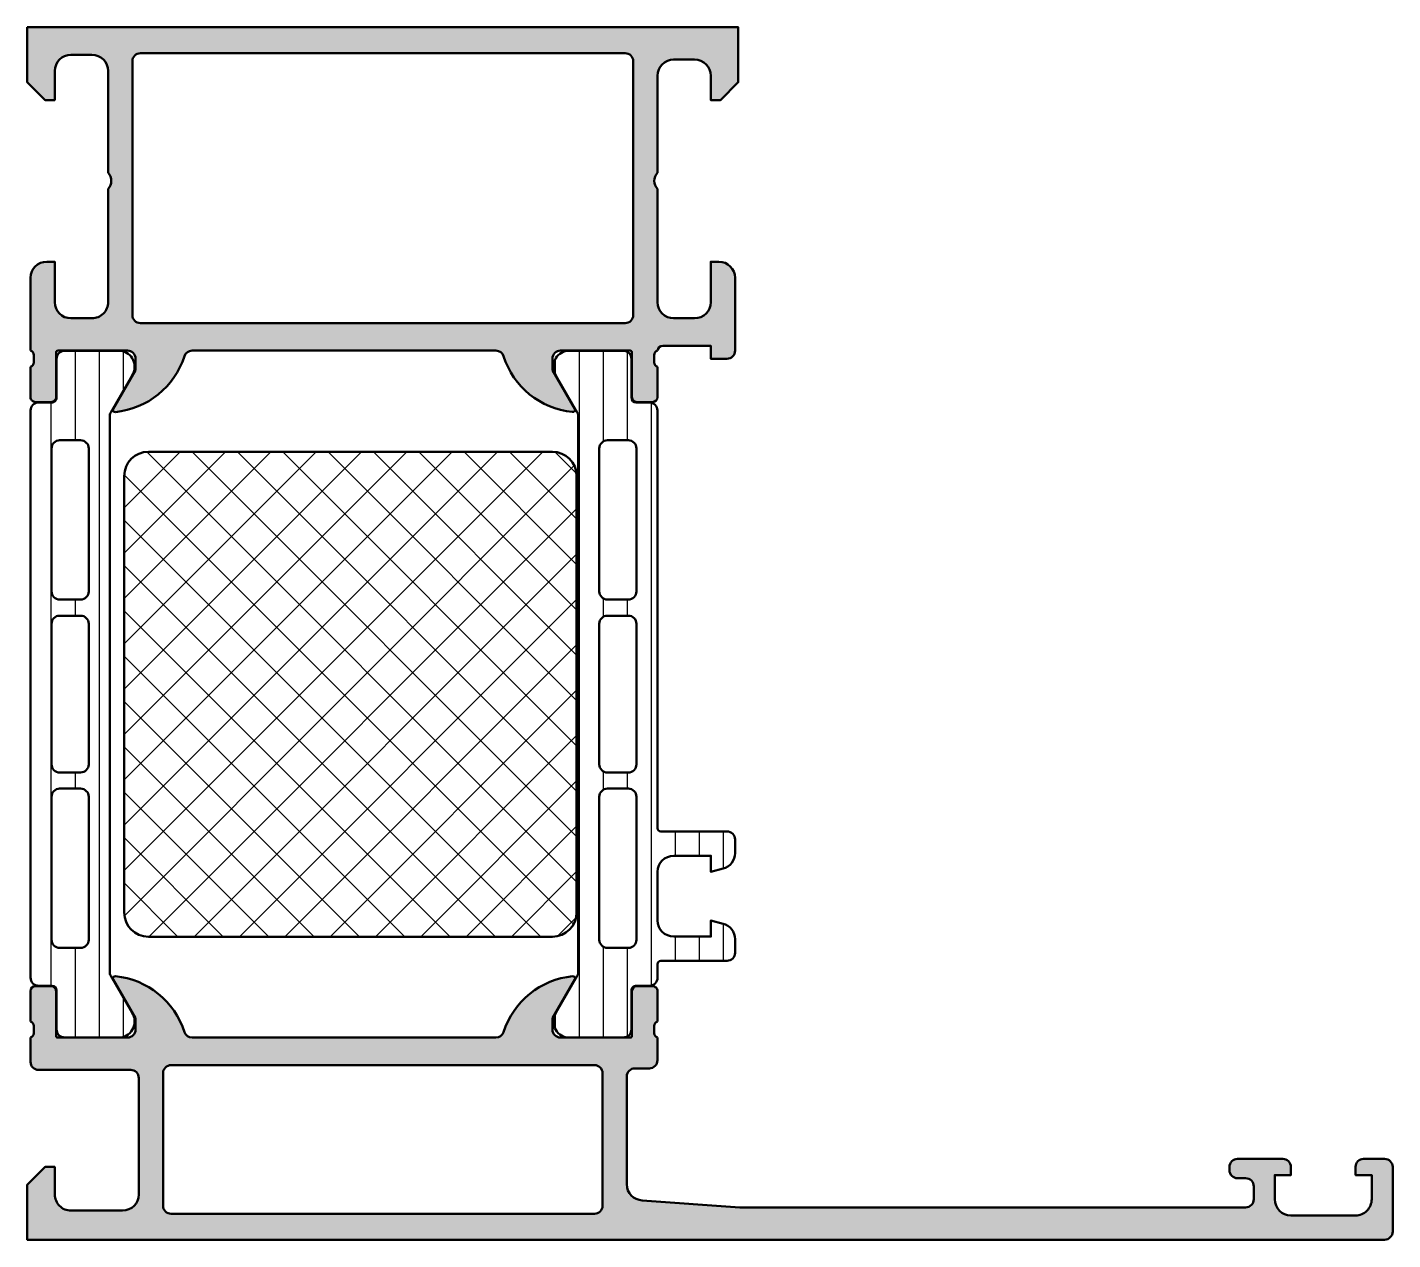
# Model space of a CAD drawing. Extents: x 0 to 84.5, y 0 to 75.
import ezdxf

# ---------------------------------------------------------------- set-up
doc = ezdxf.new("R2010")
doc.units = 0
for name, color, linetype, lineweight in [('0S-Alu contour', 7, 'Continuous', 50), ('0S-Alu hatch', 252, 'Continuous', 25), ('0S-Plastic contour', 254, 'Continuous', 50), ('0S-Plastic hatch', 253, 'Continuous', 25), ('0S-PT contour', 91, 'Continuous', 50), ('0S-PT hatch', 103, 'Continuous', 25)]:
    doc.layers.add(name, color=color, linetype=linetype, lineweight=lineweight)
pattern_1 = [(90, (0, 0), (-1.4859, 0), [])]

# ---------------------------------------------------------------- blocks, each defined once
blk = doc.blocks.new('365960__6299DC82_C0EA_4563_A41F_592D18C18ECC_')
at = {"layer": '0S-Alu hatch'}
h = blk.add_hatch(color=256, dxfattribs=at)
edge = h.paths.add_edge_path()
edge.add_line((0.700003044859523, 10.50013732910137), (6.400000000000218, 10.50013732910137))
edge.add_ellipse((6.400003639356686, 10.00014096847119), major_axis=(-0.4999963606434279, 0), ratio=1, start_angle=180, end_angle=270.00041704256705, ccw=False)
edge.add_line((6.900000000000114, 10.00014096847119), (6.899999999999887, 2.799139499664303))
edge.add_ellipse((5.899980176852038, 2.799159322811815), major_axis=(-1.000019823344324, 0), ratio=1, start_angle=90.00113576020681, end_angle=179.9988642393878, ccw=False)
edge.add_line((5.900000000000112, 1.799139499663966), (2.700130882265624, 1.799139499664078))
edge.add_ellipse((2.700099866834559, 2.79910836502754), major_axis=(-0.9999688658444554, 0), ratio=1, start_angle=-0.0017839387354001701, end_angle=90.00177710862891, ccw=False)
edge.add_line((1.700131001474802, 2.799139499662741), (1.699981689453239, 4.49999237060547))
edge.add_line((1.699981689453239, 4.49999237060547), (1.100006103515741, 4.499992370605358))
edge.add_line((1.100006103515741, 4.499992370605358), (2e-16, 3.399986267089616))
edge.add_line((2e-16, 3.399986267089616), (0, 0))
edge.add_line((0, 0), (83.99999475097864, 3.8462894207e-06))
edge.add_arc((83.99992980641973, 0.5000687918975516), 0.5000649498253786, 270.0074411316768, 359.9916845974152)
edge.add_line((84.49999475097866, 0.4999962168946962), (84.49999475097866, 4.500003846289427))
edge.add_arc((83.99991417183668, 4.499923267147444), 0.5000805856339312, 0.0092322015795488, 89.9907677984343)
edge.add_line((83.99999475097854, 5.000003846289423), (82.69994592285366, 5.00000384628942))
edge.add_arc((82.6999958740696, 4.499953895073476), 0.5000499537108187, 90.00572341590787, 179.9942765840761)
edge.add_line((82.19994592285364, 4.500003846289557), (82.19994592285364, 4.00000384628942))
edge.add_line((82.19994592285364, 4.00000384628942), (83.19994592285366, 4.00000384628942))
edge.add_line((83.19994592285366, 4.00000384628942), (83.19994592285366, 2.500003846289417))
edge.add_ellipse((82.19998289654734, 2.499966872595737), major_axis=(-0.9999630269898705, 0), ratio=1, start_angle=89.9978814850706, end_angle=180.0021185150526, ccw=False)
edge.add_line((82.19994592285364, 1.500003846289419), (78.19994592285364, 1.50000384628942))
edge.add_ellipse((78.20002279256289, 2.500080715998638), major_axis=(-1.000076872663467, 0), ratio=1, start_angle=0.004403971451608868, end_angle=89.99559602862843, ccw=False)
edge.add_line((77.19994592285367, 2.500003846287995), (77.19994592285366, 4.00000384628942))
edge.add_line((77.19994592285366, 4.00000384628942), (78.19994592285364, 4.00000384628942))
edge.add_line((78.19994592285364, 4.00000384628942), (78.19994592285364, 4.500003846289416))
edge.add_arc((77.69999032811745, 4.5000482515532), 0.4999555967082095, 359.9949110796911, 450.0050889203449)
edge.add_line((77.69994592285364, 5.000003846289407), (74.89995812988494, 5.00000384628942))
edge.add_arc((74.89995812988492, 4.500003846289407), 0.5000000000000125, 89.99999999999837, 180)
edge.add_line((74.39995812988491, 4.500003846289407), (74.39995812988491, 4.300003846289463))
edge.add_arc((74.89995812988492, 4.300003846289441), 0.5000000000000142, 180, 269.9999999999935)
edge.add_line((74.89995812988487, 3.800003846289427), (75.39995812988512, 3.800003846289419))
edge.add_ellipse((75.3999230307193, 3.299968747124029), major_axis=(-0.5000351003972555, 0), ratio=1, start_angle=180.0040217857437, end_angle=269.99597821419815, ccw=False)
edge.add_line((75.8999581298847, 3.300003846289335), (75.8999581298849, 2.500000794531731))
edge.add_ellipse((75.39994156642562, 2.500017357990885), major_axis=(-0.500016563733608, 0), ratio=1, start_angle=90.00189796974428, end_angle=179.9981020306515, ccw=False)
edge.add_line((75.3999581298849, 2.000000794531616), (44.0999292625551, 2.00000079453172))
edge.add_line((44.0999292625551, 2.00000079453172), (38.06146509653022, 2.432397895273257))
edge.add_ellipse((38.09992115139126, 3.431650070443496), major_axis=(-0.9999918888360697, 0), ratio=1, start_angle=0, end_angle=87.79606903053741, ccw=False)
edge.add_line((37.0999292625552, 3.431650070443496), (37.10008703843632, 10.09913829147972))
edge.add_ellipse((37.60008703843627, 10.09913829147966), major_axis=(-0.4999999999999574, 0), ratio=1, start_angle=270, end_angle=360, ccw=False)
edge.add_line((37.60008703843627, 10.59913829147962), (38.49999475097853, 10.59913829147962))
edge.add_arc((38.49999475097854, 11.09913829147963), 0.5000000000000107, 269.9999999999992, 360)
edge.add_line((38.99999475097855, 11.09913829147963), (38.99999475097855, 12.50001049757707))
edge.add_ellipse((39.07882819016479, 12.76752088452033), major_axis=(-0.2788844173783489, 0), ratio=1, start_angle=-1.16458937409692, end_angle=73.58012358051099, ccw=False)
edge.add_line((38.80000138037321, 12.77318907628717), (38.8000013803732, 13.22678307628716))
edge.add_ellipse((39.07886947601637, 13.23244373576423), major_axis=(-0.2789255417371578, 0), ratio=1, start_angle=-73.57540544464229, end_angle=1.1628700728883814, ccw=False)
edge.add_line((39.00000238037319, 13.49998707628717), (39.00000238037318, 15.37999807629568))
edge.add_arc((38.70000238037319, 15.37999807629567), 0.29999999999999, 0, 90.00000000000273)
edge.add_line((38.70000238037318, 15.67999807629566), (37.72002806133041, 15.67999807629568))
edge.add_arc((37.72002806133042, 15.37999807629567), 0.3000000000000043, 90.00000000000136, 180)
edge.add_line((37.42002806133041, 15.37999807629567), (37.42002806133041, 12.62000007629567))
edge.add_ellipse((37.30002806133041, 12.62000007629568), major_axis=(-0.1200000000000045, 0), ratio=1, start_angle=90, end_angle=180, ccw=False)
edge.add_line((37.30002806133041, 12.50000007629567), (32.99999475097854, 12.50000384628942))
edge.add_ellipse((32.99999475097854, 13.00000384628942), major_axis=(-0.5, 0), ratio=1, start_angle=0, end_angle=90, ccw=False)
edge.add_line((32.49999475097855, 13.00000384628942), (32.49999475097855, 13.70000384628942))
edge.add_line((32.49999475097855, 13.70000384628942), (33.88149020860091, 16.09282416931698))
edge.add_arc((33.76187496633026, 16.16188406164113), 0.1381197846482912, 329.9999999999988, 455.6225775507956)
edge.add_arc((34.23821799215235, 11.32339498444156), 5.000000000000049, 95.62257755079341, 162.2515836439297)
edge.add_ellipse((28.99999475097854, 13.00000384628938), major_axis=(-0.4999999999999635, 0), ratio=1, start_angle=90.0000000000004, end_angle=162.2515836439305, ccw=False)
edge.add_line((28.99999475097854, 12.50000384628941), (10.20000304485034, 12.5))
edge.add_ellipse((10.20000304485031, 13.00000000000002), major_axis=(-0.5000000000000285, 0), ratio=1, start_angle=17.748416356073506, end_angle=90.00000000000318, ccw=False)
edge.add_arc((4.961779803676506, 11.32339113815223), 4.999999999999968, 17.74841635606964, 84.37742244920597)
edge.add_arc((5.43812282949864, 16.16188021535171), 0.1381197846482919, 84.3774224492037, 209.9999999999994)
edge.add_line((5.318507587227983, 16.09282032302756), (6.700003044850346, 13.7))
edge.add_line((6.700003044850346, 13.7), (6.700003044850345, 13))
edge.add_ellipse((6.200003044850346, 13), major_axis=(-0.4999999999999992, 0), ratio=1, start_angle=90, end_angle=180, ccw=False)
edge.add_line((6.200003044850346, 12.5), (1.899985091749921, 12.50000007629573))
edge.add_ellipse((1.899985091749915, 12.62000007629568), major_axis=(-0.1199999999999513, 0), ratio=1, start_angle=0, end_angle=90.00000000000267, ccw=False)
edge.add_line((1.779985091749964, 12.62000007629568), (1.779985091749964, 15.37999807629568))
edge.add_arc((1.479985091749956, 15.37999807629567), 0.300000000000008, 0, 90.00000000000067)
edge.add_line((1.479985091749952, 15.67999807629568), (0.5000107727071718, 15.67999807629568))
edge.add_arc((0.5000107727071719, 15.37999807629568), 0.2999999999999971, 90.00000000000003, 180)
edge.add_line((0.2000107727071747, 15.37999807629568), (0.2000107727071736, 13.49998707628716))
edge.add_ellipse((0.1211436770640042, 13.23244373576422), major_axis=(-0.2789255417371496, 0), ratio=1, start_angle=178.8371299271126, end_angle=253.5754054446449, ccw=False)
edge.add_line((0.4000117727071724, 13.22678307628716), (0.400011772707174, 12.77318907628716))
edge.add_ellipse((0.1211635521089779, 12.76752044926605), major_axis=(-0.2789058326085788, 0), ratio=1, start_angle=106.4198764194916, end_angle=181.1645893740963, ccw=False)
edge.add_line((0.2000030448290422, 12.49998952049196), (0.2000000000000007, 11.00013732910137))
edge.add_arc((0.700003044859524, 11.00014037397017), 0.5000030448687947, 180.0003489156779, 269.9999999999999)
edge = h.paths.add_edge_path()
edge.add_line((8.400012489320941, 2.100006060602026), (8.400012489320941, 10.29999549865897))
edge.add_ellipse((8.900012489320941, 10.29999549865897), major_axis=(-0.5, 0), ratio=1, start_angle=269.99999999999983, end_angle=360, ccw=False)
edge.add_line((8.900012489320943, 10.79999549865897), (35.10000848388882, 10.79999549865897))
edge.add_ellipse((35.10000848388882, 10.29999549865897), major_axis=(-0.5, 0), ratio=1, start_angle=180, end_angle=270, ccw=False)
edge.add_line((35.60000848388881, 10.29999549865897), (35.60000848388881, 2.100006060602021))
edge.add_ellipse((35.10000848388882, 2.100006060602024), major_axis=(-0.5, 0), ratio=1, start_angle=90, end_angle=180, ccw=False)
edge.add_line((35.10000848388882, 1.600006060602024), (8.900012489320943, 1.600006060602026))
edge.add_ellipse((8.900012489320941, 2.100006060602026), major_axis=(-0.5, 0), ratio=1, start_angle=0, end_angle=90.00000000000023, ccw=False)
at = {"layer": '0S-Alu contour', "color": 7}
for points in [[(5.318507587227983, 16.09282032302756), (6.700003044850346, 13.7), (6.700003044850345, 13)], [(32.49999475097855, 13.00000384628942), (32.49999475097855, 13.70000384628942), (33.88149020860091, 16.09282416931698)], [(0.2000107727071747, 15.37999807629568), (0.2000107727071736, 13.49998707628716)], [(1.479985091749952, 15.67999807629568), (0.5000107727071718, 15.67999807629568)], [(1.779985091749964, 12.62000007629568), (1.779985091749964, 15.37999807629568)], [(37.42002806133041, 15.37999807629567), (37.42002806133041, 12.62000007629567)], [(38.70000238037318, 15.67999807629566), (37.72002806133041, 15.67999807629568)], [(39.00000238037319, 13.49998707628717), (39.00000238037318, 15.37999807629568)], [(0.4000117727071724, 13.22678307628716), (0.400011772707174, 12.77318907628716)], [(38.80000138037321, 12.77318907628717), (38.8000013803732, 13.22678307628716)], [(0.2000030448290422, 12.49998952049196), (0.2000000000000007, 11.00013732910137)], [(6.200003044850346, 12.5), (1.899985091749921, 12.50000007629573)], [(28.99999475097854, 12.50000384628941), (10.20000304485034, 12.5)], [(37.30002806133041, 12.50000007629567), (32.99999475097854, 12.50000384628942)], [(38.99999475097855, 11.09913829147963), (38.99999475097855, 12.50001049757707)], [(0.700003044859523, 10.50013732910137), (6.400000000000218, 10.50013732910137)], [(8.400012489320941, 2.100006060602026), (8.400012489320941, 10.29999549865897)], [(8.900012489320943, 10.79999549865897), (35.10000848388882, 10.79999549865897)], [(35.60000848388881, 10.29999549865897), (35.60000848388881, 2.100006060602021)], [(37.60008703843627, 10.59913829147962), (38.49999475097853, 10.59913829147962)], [(6.900000000000114, 10.00014096847119), (6.899999999999887, 2.799139499664303)], [(37.0999292625552, 3.431650070443496), (37.10008703843632, 10.09913829147972)], [(1.700131001474802, 2.799139499662741), (1.699981689453239, 4.49999237060547), (1.100006103515741, 4.499992370605358), (2e-16, 3.399986267089616), (0, 0), (83.99999475097864, 3.8462894207e-06)], [(74.39995812988491, 4.500003846289407), (74.39995812988491, 4.300003846289463)], [(77.69994592285364, 5.000003846289407), (74.89995812988494, 5.00000384628942)], [(77.19994592285367, 2.500003846287995), (77.19994592285366, 4.00000384628942), (78.19994592285364, 4.00000384628942), (78.19994592285364, 4.500003846289416)], [(82.19994592285364, 4.500003846289557), (82.19994592285364, 4.00000384628942), (83.19994592285366, 4.00000384628942), (83.19994592285366, 2.500003846289417)], [(83.99999475097854, 5.000003846289423), (82.69994592285366, 5.00000384628942)], [(84.49999475097866, 0.4999962168946962), (84.49999475097866, 4.500003846289427)], [(74.89995812988487, 3.800003846289427), (75.39995812988512, 3.800003846289419)], [(75.8999581298847, 3.300003846289335), (75.8999581298849, 2.500000794531731)], [(5.900000000000112, 1.799139499663966), (2.700130882265624, 1.799139499664078)], [(75.3999581298849, 2.000000794531616), (44.0999292625551, 2.00000079453172), (38.06146509653022, 2.432397895273257)], [(35.10000848388882, 1.600006060602024), (8.900012489320943, 1.600006060602026)], [(82.19994592285364, 1.500003846289419), (78.19994592285364, 1.50000384628942)]]:
    blk.add_lwpolyline(points, dxfattribs=at)
for centre, radius, start, end in [((5.43812282949864, 16.16188021535171), 0.1381197846482919, 84.3774224492037, 209.9999999999994), ((4.961779803676506, 11.32339113815223), 4.999999999999968, 17.74841635606964, 84.37742244920597), ((34.23821799215235, 11.32339498444156), 5.000000000000049, 95.62257755079341, 162.2515836439297), ((33.76187496633026, 16.16188406164113), 0.1381197846482912, 329.9999999999988, 95.62257755079555), ((0.5000107727071719, 15.37999807629568), 0.2999999999999971, 90.00000000000003, 180), ((1.479985091749956, 15.37999807629567), 0.300000000000008, 0, 90.00000000000067), ((37.72002806133042, 15.37999807629567), 0.3000000000000043, 90.00000000000136, 180), ((38.70000238037319, 15.37999807629567), 0.29999999999999, 0, 90.00000000000273), ((0.700003044859524, 11.00014037397017), 0.5000030448687947, 180.0003489156779, 269.9999999999999), ((38.49999475097854, 11.09913829147963), 0.5000000000000107, 269.9999999999992, 0), ((74.89995812988492, 4.500003846289407), 0.5000000000000125, 89.99999999999837, 180), ((74.89995812988492, 4.300003846289441), 0.5000000000000142, 180, 269.9999999999935), ((77.69999032811745, 4.5000482515532), 0.4999555967082095, 359.9949110796911, 90.00508892034497), ((82.6999958740696, 4.499953895073476), 0.5000499537108187, 90.00572341590787, 179.9942765840761), ((83.99991417183668, 4.499923267147444), 0.5000805856339312, 0.0092322015795488, 89.9907677984343), ((83.99992980641973, 0.5000687918975516), 0.5000649498253786, 270.0074411316768, 359.9916845974152)]:
    blk.add_arc(centre, radius, start, end, dxfattribs=at)
at = {"layer": '0S-Alu contour', "color": 7, "extrusion": (0, 0, -1)}
for centre, radius, start, end in [((-0.1211635521089779, 12.76752044926605), 0.2789058326085788, 178.8354106259037, 253.5801235805084), ((-0.1211436770640042, 13.23244373576422), 0.2789255417371496, 106.4245945553551, 181.1628700728874), ((-6.200003044850346, 13), 0.4999999999999992, 180, 270), ((-10.20000304485031, 13.00000000000002), 0.5000000000000285, 269.9999999999968, 342.2515836439265), ((-28.99999475097854, 13.00000384628938), 0.4999999999999635, 197.7484163560695, 269.9999999999996), ((-32.99999475097854, 13.00000384628942), 0.5, 270, 0), ((-39.07882819016479, 12.76752088452033), 0.2788844173783489, 286.419876419489, 1.164589374096924), ((-39.07886947601637, 13.23244373576423), 0.2789255417371578, 358.8371299271116, 73.57540544464246), ((-1.899985091749915, 12.62000007629568), 0.1199999999999513, 269.9999999999973, 0), ((-37.30002806133041, 12.62000007629568), 0.1200000000000045, 180, 270), ((-6.400003639356686, 10.00014096847119), 0.499996360643428, 89.99958295743296, 180), ((-8.900012489320941, 10.29999549865897), 0.5, 0, 90.00000000000018), ((-35.10000848388882, 10.29999549865897), 0.5, 90, 180), ((-37.60008703843627, 10.09913829147966), 0.4999999999999574, 0, 90), ((-38.09992115139126, 3.431650070443496), 0.9999918888360697, 272.2039309694626, 0), ((-75.3999230307193, 3.299968747124029), 0.5000351003972555, 90.00402178580185, 179.9959782142563), ((-2.700099866834559, 2.79910836502754), 0.9999688658444554, 269.9982228913711, 0.0017839387354142), ((-5.899980176852038, 2.799159322811815), 1.000019823344324, 180.0011357606123, 269.9988642397932), ((-8.900012489320941, 2.100006060602026), 0.5, 269.9999999999998, 0), ((-35.10000848388882, 2.100006060602024), 0.5, 180, 270), ((-75.39994156642562, 2.500017357990885), 0.500016563733608, 180.0018979693485, 269.9981020302557), ((-78.20002279256289, 2.500080715998638), 1.000076872663467, 270.0044039713716, 359.9955960285484), ((-82.19998289654734, 2.499966872595737), 0.9999630269898705, 179.9978814849474, 270.0021185149294)]:
    blk.add_arc(centre, radius, start, end, dxfattribs=at)
blk = doc.blocks.new('368810__8948FB3D_7C73_4EB6_A8F7_826E9213D7E1_')
at = {"layer": '0S-PT hatch'}
h = blk.add_hatch(dxfattribs=at)
h.set_pattern_fill('ANSI37', color=256, scale=0.625, angle=90, style=0)
h.set_pattern_definition([(135, (0, 0), (-1.403165018917055, -1.403165018917055), []), (225, (0, 0), (1.403165018917055, -1.403165018917055), [])])
edge = h.paths.add_edge_path()
edge.add_arc((7.495606240418684, 47.24120973680526), 1.5, 90, 180)
edge.add_line((5.995606240418684, 47.24120973680526), (5.995606240418677, 20.24120973680526))
edge.add_arc((7.495606240418677, 20.24120973680526), 1.5, 180, 270)
edge.add_line((7.495606240418677, 18.74120973680526), (32.49560624041868, 18.74120973680525))
edge.add_arc((32.49560624041868, 20.24120973680525), 1.5, 270, 360)
edge.add_line((33.99560624041868, 20.24120973680525), (33.99560624041868, 47.24120973680525))
edge.add_arc((32.49560624041868, 47.24120973680525), 1.5, 0, 90)
edge.add_line((32.49560624041868, 48.74120973680525), (7.495606240418684, 48.74120973680525))
at = {"layer": '0S-PT contour', "color": 7}
for points in [[(32.49560624041868, 48.74120973680525), (7.495606240418684, 48.74120973680525)], [(5.995606240418684, 47.24120973680526), (5.995606240418677, 20.24120973680526)], [(33.99560624041868, 20.24120973680525), (33.99560624041868, 47.24120973680525)], [(7.495606240418677, 18.74120973680526), (32.49560624041868, 18.74120973680525)]]:
    blk.add_lwpolyline(points, dxfattribs=at)
for centre, start, end in [((7.495606240418684, 47.24120973680526), 90, 180), ((32.49560624041868, 47.24120973680525), 0, 90), ((7.495606240418677, 20.24120973680526), 180, 270), ((32.49560624041868, 20.24120973680525), 270, 0)]:
    blk.add_arc(centre, 1.5, start, end, dxfattribs=at)
blk = doc.blocks.new('284037__8B91D49D_AAE8_4E35_B57B_4C6A4D70CD2E___F0383FF6_9F26_4D66_9A97_AEFB4FDBC74D_')
at = {"layer": '0S-Plastic hatch'}
h = blk.add_hatch(dxfattribs=at)
h.set_pattern_fill('ANSI31', color=256, scale=0.4680000000000001, angle=45, style=0)
h.set_pattern_definition(pattern_1)
edge = h.paths.add_edge_path()
edge.add_line((39.00001000976783, 51.29263389536191), (39.00003293132583, 25.45126708580973))
edge.add_arc((39.20417179694785, 25.45538588464907), 0.2041804127758692, 181.1558689438153, 269.5149389342844)
edge.add_line((39.20244324405259, 25.25121278880583), (43.30244324404087, 25.25121278880583))
edge.add_ellipse((43.30244324404083, 24.75121278880586), major_axis=(-0.4999999999999752, 0), ratio=1, start_angle=180, end_angle=269.9999999999959, ccw=False)
edge.add_line((43.80244324404081, 24.75121278880586), (43.80244324404081, 23.92046356541821))
edge.add_ellipse((42.8024432440408, 23.92046356541817), major_axis=(-1.000000000000014, 0), ratio=1, start_angle=105.00000000108079, end_angle=180, ccw=False)
edge.add_line((43.06126228916155, 22.95453773913397), (42.30244324404087, 22.75121278880583))
edge.add_line((42.30244324404087, 22.75121278880583), (42.30244324404088, 23.75121278880583))
edge.add_line((42.30244324404088, 23.75121278880583), (40.00244324405247, 23.75121278880583))
edge.add_arc((40.00415227789356, 22.74708681612822), 1.004127427074086, 90.09751797508581, 179.7701403215128)
edge.add_line((39.00003293132583, 22.75111517197538), (39.00003293132583, 19.75123681783169))
edge.add_arc((40.00415248977374, 19.75533927300747), 1.004127938958035, 180.2340877213157, 269.9024699846784)
edge.add_line((40.00244324405252, 18.75121278880582), (42.30244324404087, 18.75121278880582))
edge.add_line((42.30244324404087, 18.75121278880582), (42.30244324404099, 19.75121278880576))
edge.add_line((42.30244324404099, 19.75121278880576), (43.06126228916156, 19.54788783844751))
edge.add_ellipse((42.80244324404099, 18.58196201216387), major_axis=(-0.9999999999994352, 0), ratio=1, start_angle=180, end_angle=254.99999999892088, ccw=False)
edge.add_line((43.80244324404043, 18.58196201216387), (43.80244324404087, 17.75121278880582))
edge.add_ellipse((43.30244324404087, 17.75121278880584), major_axis=(-0.5000000000000142, 0), ratio=1, start_angle=90.0000000000008, end_angle=180, ccw=False)
edge.add_line((43.30244324404087, 17.25121278880583), (39.20244324405251, 17.25121278880582))
edge.add_arc((39.20244324405251, 17.05121278880585), 0.1999999999999709, 90, 180)
edge.add_line((39.00244324405253, 17.05121278880585), (39.00112269906258, 16.21014054367795))
edge.add_ellipse((38.5011253783968, 16.21011975447526), major_axis=(-0.4999973210979774, 0), ratio=1, start_angle=90.00176831586089, end_angle=180.0023822800019, ccw=False)
edge.add_line((38.50114080978111, 15.71012243361542), (37.6908094769662, 15.7100938071972))
edge.add_arc((37.69082034320052, 15.41009380739399), 0.2999999999999952, 90.00207529788617, 180.0020752978985)
edge.add_line((37.39082034339732, 15.41008294115961), (37.39123922361011, 13.01008457182117))
edge.add_ellipse((36.89124324659511, 13.01006382195126), major_axis=(-0.4999959774455577, 0), ratio=1, start_angle=90.0017728167, end_angle=180.0023777790716, ccw=False)
edge.add_line((36.89125871721487, 12.51006784474504), (33.41471722140902, 12.50994119728095))
edge.add_ellipse((33.55699201832321, 13.49976442595738), major_axis=(-0.9999960709244824, 0), ratio=1, start_angle=-32.72494080195412, end_angle=81.8204672459878, ccw=False)
edge.add_line((32.71571978766444, 14.04036888005187), (34.03410678545149, 16.32407348130695))
edge.add_arc((33.60108501373562, 16.57405777140458), 0.5000000000755725, 330.002078700779, 360.0020153905167)
edge.add_line((34.10108501350186, 16.57407535900469), (34.09999870107043, 50.92834411460495))
edge.add_arc((33.59999870128059, 50.92832548141117), 0.5000000001370387, 0.0021352064704077, 30.00207189281073)
edge.add_line((34.03300236267055, 51.17834113964067), (32.71444993321322, 53.46195022888951))
edge.add_ellipse((33.55568299943344, 54.00261562464007), major_axis=(-0.9999960709244712, 0), ratio=1, start_angle=-81.81631665021632, end_angle=32.729091397728894, ccw=False)
edge.add_line((33.41333649855169, 54.99242854411077), (36.88987799435752, 54.99255519157483))
edge.add_ellipse((36.88989874422745, 54.49255921455982), major_axis=(-0.4999959774455719, 0), ratio=1, start_angle=180.0017728167249, end_angle=270.0023777790745, ccw=False)
edge.add_line((37.38989472143368, 54.4925746851798), (37.38964970085285, 52.09257629179409))
edge.add_arc((37.6896497006561, 52.09258715802842), 0.3000000000000396, 180.0020752978985, 270.0020752978766)
edge.add_line((37.68966056689037, 51.79258715822516), (38.4999918997053, 51.79261578464339))
edge.add_ellipse((38.50001268890802, 51.29261846397763), major_axis=(-0.4999973210979561, 0), ratio=1, start_angle=180.0017683158931, end_angle=270.0023822799153, ccw=False)
edge = h.paths.add_edge_path()
edge.add_line((35.40055063004181, 48.95120043992625), (35.40055063004181, 40.10120654344196))
edge.add_arc((35.90054699068503, 40.10120290408518), 0.4999963606564683, 179.9995829571354, 270.0004170426)
edge.add_line((35.90055063004179, 39.60120654344196), (37.20054473635453, 39.60120654344195))
edge.add_arc((37.20056130903687, 40.10120654532456), 0.5000000021572722, 269.9981009105012, 360)
edge.add_line((37.70056131119414, 40.10120654532456), (37.70056131119415, 48.9512004399314))
edge.add_arc((37.20056130910653, 48.95120043811328), 0.5000000020876172, 0, 90.00189910261868)
edge.add_line((37.2005447363097, 49.45120043992624), (35.9005506300418, 49.45120043992624))
edge.add_arc((35.90054699068518, 48.95120407928288), 0.4999963606566104, 89.99958295741548, 180.0004170428646)
edge = h.paths.add_edge_path()
edge.add_line((35.40055063003142, 38.10120654414559), (35.40055063003143, 29.40120044062992))
edge.add_arc((35.9005506300314, 29.4012004406247), 0.4999999999999787, 180, 270.0000000000008)
edge.add_line((35.90055063003141, 28.90120044062472), (37.20056131118377, 28.90120044062472))
edge.add_arc((37.20056131118379, 29.40120044062469), 0.4999999999999645, 269.9999999999976, 360)
edge.add_line((37.70056131118376, 29.40120044062469), (37.70056131118379, 38.10120654414561))
edge.add_arc((37.20056131118379, 38.10120654414041), 0.4999999999999929, 0, 90.00000000119527)
edge.add_line((37.20056131117336, 38.60120654414039), (35.90055063002103, 38.60120654414039))
edge.add_arc((35.90055063003144, 38.10120654414038), 0.5000000000000214, 90.00000000119202, 180)
edge = h.paths.add_edge_path()
edge.add_line((35.40055063003143, 27.40120044062472), (35.40055063003143, 18.55122180293464))
edge.add_arc((35.90056588882049, 18.55122180292946), 0.5000152587890696, 180, 269.9999999999984)
edge.add_line((35.90056588882048, 18.05120654414039), (37.20057656997283, 18.05120654414039))
edge.add_arc((37.20057656997282, 18.55119128535136), 0.499984741210966, 270.0000000000017, 360)
edge.add_line((37.70056131118379, 18.55119128535136), (37.70056131118376, 27.40120044062985))
edge.add_arc((37.20056130909612, 27.40120043881174), 0.5000000020876385, 0, 90.00189910261219)
edge.add_line((37.20054473629935, 27.90120044062473), (35.90055063003143, 27.90120044062471))
edge.add_arc((35.90054699067473, 27.40120407998142), 0.4999963606565358, 89.99958295740734, 180.0004170428646)
at = {"layer": '0S-Alu contour', "color": 7}
for points in [[(37.2005447363097, 49.45120043992624), (35.9005506300418, 49.45120043992624)], [(35.40055063004181, 48.95120043992625), (35.40055063004181, 40.10120654344196)], [(37.70056131119414, 40.10120654532456), (37.70056131119415, 48.9512004399314)], [(35.90055063004179, 39.60120654344196), (37.20054473635453, 39.60120654344195)], [(35.40055063003142, 38.10120654414559), (35.40055063003143, 29.40120044062992)], [(37.20056131117336, 38.60120654414039), (35.90055063002103, 38.60120654414039)], [(37.70056131118376, 29.40120044062469), (37.70056131118379, 38.10120654414561)], [(35.90055063003141, 28.90120044062472), (37.20056131118377, 28.90120044062472)], [(37.20054473629935, 27.90120044062473), (35.90055063003143, 27.90120044062471)], [(35.40055063003143, 27.40120044062472), (35.40055063003143, 18.55122180293464)], [(37.70056131118379, 18.55119128535136), (37.70056131118376, 27.40120044062985)], [(35.90056588882048, 18.05120654414039), (37.20057656997283, 18.05120654414039)]]:
    blk.add_lwpolyline(points, dxfattribs=at)
for centre, radius, start, end in [((35.90054699068518, 48.95120407928288), 0.4999963606566104, 89.99958295741548, 180.0004170428646), ((37.20056130910653, 48.95120043811328), 0.5000000020876172, 0, 90.00189910261868), ((35.90054699068503, 40.10120290408518), 0.4999963606564683, 179.9995829571354, 270.0004170426), ((37.20056130903687, 40.10120654532456), 0.5000000021572722, 269.9981009105012, 0), ((35.90055063003144, 38.10120654414038), 0.5000000000000214, 90.00000000119202, 180), ((37.20056131118379, 38.10120654414041), 0.4999999999999929, 0, 90.00000000119527), ((35.9005506300314, 29.4012004406247), 0.4999999999999787, 180, 270.0000000000008), ((37.20056131118379, 29.40120044062469), 0.4999999999999645, 269.9999999999976, 0), ((35.90054699067473, 27.40120407998142), 0.4999963606565358, 89.99958295740734, 180.0004170428646), ((37.20056130909612, 27.40120043881174), 0.5000000020876385, 0, 90.00189910261219), ((35.90056588882049, 18.55122180292946), 0.5000152587890696, 180, 269.9999999999984), ((37.20057656997282, 18.55119128535136), 0.499984741210966, 270.0000000000017, 0)]:
    blk.add_arc(centre, radius, start, end, dxfattribs=at)
at = {"layer": '0S-Plastic contour', "color": 7}
for points in [[(33.41333649855169, 54.99242854411077), (36.88987799435752, 54.99255519157483)], [(37.38989472143368, 54.4925746851798), (37.38964970085285, 52.09257629179409)], [(34.03300236267055, 51.17834113964067), (32.71444993321322, 53.46195022888951)], [(37.68966056689037, 51.79258715822516), (38.4999918997053, 51.79261578464339)], [(34.10108501350186, 16.57407535900469), (34.09999870107043, 50.92834411460495)], [(39.00001000976783, 51.29263389536191), (39.00003293132583, 25.45126708580973)], [(39.20244324405259, 25.25121278880583), (43.30244324404087, 25.25121278880583)], [(43.80244324404081, 24.75121278880586), (43.80244324404081, 23.92046356541821)], [(43.06126228916155, 22.95453773913397), (42.30244324404087, 22.75121278880583), (42.30244324404088, 23.75121278880583), (40.00244324405247, 23.75121278880583)], [(39.00003293132583, 22.75111517197538), (39.00003293132583, 19.75123681783169)], [(40.00244324405252, 18.75121278880582), (42.30244324404087, 18.75121278880582), (42.30244324404099, 19.75121278880576), (43.06126228916156, 19.54788783844751)], [(43.80244324404043, 18.58196201216387), (43.80244324404087, 17.75121278880582)], [(39.00244324405253, 17.05121278880585), (39.00112269906258, 16.21014054367795)], [(43.30244324404087, 17.25121278880583), (39.20244324405251, 17.25121278880582)], [(32.71571978766444, 14.04036888005187), (34.03410678545149, 16.32407348130695)], [(37.39082034339732, 15.41008294115961), (37.39123922361011, 13.01008457182117)], [(38.50114080978111, 15.71012243361542), (37.6908094769662, 15.7100938071972)], [(36.89125871721487, 12.51006784474504), (33.41471722140902, 12.50994119728095)]]:
    blk.add_lwpolyline(points, dxfattribs=at)
at = {"layer": '0S-Plastic contour', "color": 7, "extrusion": (0, 0, -1)}
for centre, radius, start, end in [((-33.55568299943344, 54.00261562464007), 0.9999960709244712, 327.2709086022711, 81.81631665021628), ((-36.88989874422745, 54.49255921455982), 0.4999959774455719, 89.99762222092549, 179.9982271832751), ((-38.50001268890802, 51.29261846397763), 0.4999973210979562, 89.9976177200847, 179.9982316841069), ((-43.30244324404083, 24.75121278880586), 0.4999999999999752, 90.00000000000406, 180), ((-42.8024432440408, 23.92046356541817), 1.000000000000014, 180, 254.9999999989192), ((-42.80244324404099, 18.58196201216387), 0.9999999999994352, 105.0000000010791, 180), ((-43.30244324404087, 17.75121278880584), 0.5000000000000142, 180, 269.9999999999992), ((-38.5011253783968, 16.21011975447526), 0.4999973210979775, 179.9976177199981, 269.9982316841391), ((-33.55699201832321, 13.49976442595738), 0.9999960709244824, 278.1795327540123, 32.7249408019541), ((-36.89124324659511, 13.01006382195126), 0.4999959774455577, 179.9976222209284, 269.9982271833)]:
    blk.add_arc(centre, radius, start, end, dxfattribs=at)
at = {"layer": '0S-Plastic contour', "color": 7}
for centre, radius, start, end in [((37.6896497006561, 52.09258715802842), 0.3000000000000396, 180.0020752978985, 270.0020752978766), ((33.59999870128059, 50.92832548141117), 0.5000000001370387, 0.0021352064704077, 30.00207189281073), ((39.20417179694785, 25.45538588464907), 0.2041804127758692, 181.1558689438153, 269.5149389342844), ((40.00415227789356, 22.74708681612822), 1.004127427074086, 90.09751797508581, 179.7701403215128), ((40.00415248977374, 19.75533927300747), 1.004127938958035, 180.2340877213157, 269.9024699846784), ((39.20244324405251, 17.05121278880585), 0.1999999999999709, 90, 180), ((33.60108501373562, 16.57405777140458), 0.5000000000755725, 330.002078700779, 0.0020153905167381), ((37.69082034320052, 15.41009380739399), 0.2999999999999952, 90.00207529788617, 180.0020752978985)]:
    blk.add_arc(centre, radius, start, end, dxfattribs=at)
blk = doc.blocks.new('284037__E136A64C_BD68_4ACD_BE91_D2B6ABE7E6F0___046070E2_E0CF_4A9B_A67E_ACBFAAEF5C8D_')
at = {"layer": '0S-Plastic hatch'}
h = blk.add_hatch(dxfattribs=at)
h.set_pattern_fill('ANSI31', color=256, scale=0.4680000000000001, angle=45, style=0)
h.set_pattern_definition(pattern_1)
edge = h.paths.add_edge_path()
edge.add_line((0.1987563412708277, 51.29234084465681), (0.1998690305655743, 16.20984749297285))
edge.add_arc((0.6998663514254277, 16.20986292435714), 0.4999973210979823, 180.001768315893, 270.0023822799114)
edge.add_line((0.6998871406281153, 15.70986560369135), (1.510218473443023, 15.70989423010955))
edge.add_ellipse((1.51022933967734, 15.40989423030635), major_axis=(-0.2999999999999952, 0), ratio=1, start_angle=180.0020752978986, end_angle=270.00207529788577, ccw=False)
edge.add_line((1.810229339480544, 15.40990509654073), (1.809984318899724, 13.00990670315518))
edge.add_arc((2.30998029610596, 13.00992217377494), 0.4999959774455779, 180.0017728167248, 270.0023777790721)
edge.add_line((2.310001045975864, 12.50992619675992), (5.786542541781704, 12.510052844224))
edge.add_arc((5.644196040899929, 13.4998657636947), 0.9999960709244801, 278.1836833497855, 392.7290913977266)
edge.add_line((6.485429107120177, 14.04053115944523), (5.166876677663774, 16.32414024869461))
edge.add_ellipse((5.599880338915818, 16.574155906889), major_axis=(-0.5000000000000524, 0), ratio=1, start_angle=0.0021352027151237962, end_angle=30.00207189723028, ccw=False)
edge.add_line((5.099880339262961, 16.57413727373022), (5.098794026831891, 50.92840602932921))
edge.add_ellipse((5.598794026522591, 50.92842361695103), major_axis=(-0.5000000000000253, 0), ratio=1, start_angle=-29.997921301461815, end_angle=0.002015393048509395, ccw=False)
edge.add_line((5.165772254881916, 51.17840790702782), (6.484159252668961, 53.4621125082829))
edge.add_arc((5.642887022010173, 54.00271696237738), 0.999996070924482, 327.2750591980466, 441.8204672459869)
edge.add_line((5.785161818924388, 54.9925401910538), (2.308620323118544, 54.99241354358971))
edge.add_arc((2.308635793738301, 54.49241756638349), 0.4999959774455675, 90.00177281669987, 180.0023777790715)
edge.add_line((1.808639816723294, 54.49239681651359), (1.809058696936092, 52.09239844717509))
edge.add_ellipse((1.509058697132887, 52.09238758094077), major_axis=(-0.2999999999999972, 0), ratio=1, start_angle=90.00207529788548, end_angle=180.0020752978986, ccw=False)
edge.add_line((1.509069563367203, 51.79238758113757), (0.6987382305522994, 51.79235895471936))
edge.add_arc((0.6987536619366028, 51.29236163385953), 0.4999973210979623, 90.00176831585983, 180.0023822800018)
edge = h.paths.add_edge_path()
edge.add_line((1.499317729149636, 40.1012809477049), (1.499317729149636, 48.95129010297825))
edge.add_ellipse((1.999302470360566, 48.95129010298344), major_axis=(-0.4999847412109306, 0), ratio=1, start_angle=269.9999999999992, end_angle=360, ccw=False)
edge.add_line((1.999302470360573, 49.45127484419437), (3.299313151512917, 49.45127484419437))
edge.add_ellipse((3.299313151512924, 48.95125958540532), major_axis=(-0.5000152587890554, 0), ratio=1, start_angle=180, end_angle=270.0000000000008, ccw=False)
edge.add_line((3.799328410301979, 48.95125958540532), (3.799328410301979, 40.10128094771244))
edge.add_ellipse((3.299332049658656, 40.10127730835337), major_axis=(-0.4999963606565682, 0), ratio=1, start_angle=89.99958295740907, end_angle=180.0004170428646, ccw=False)
edge.add_line((3.299328410301979, 39.60128094771005), (1.999334304034062, 39.60128094771005))
edge.add_ellipse((1.999317731237258, 40.10128094952301), major_axis=(-0.5000000020876216, 0), ratio=1, start_angle=0, end_angle=90.00189910261571, ccw=False)
edge = h.paths.add_edge_path()
edge.add_line((1.499317729149621, 29.40127484418916), (1.499317729149636, 38.10128094770485))
edge.add_ellipse((1.999317729149636, 38.10128094771005), major_axis=(-0.5, 0), ratio=1, start_angle=270, end_angle=360, ccw=False)
edge.add_line((1.999317729149636, 38.60128094771005), (3.299328410301993, 38.60128094771005))
edge.add_ellipse((3.29932841030199, 38.10128094771006), major_axis=(-0.4999999999999929, 0), ratio=1, start_angle=180, end_angle=269.9999999999996, ccw=False)
edge.add_line((3.799328410301983, 38.10128094771007), (3.799328410301979, 29.40127484419438))
edge.add_ellipse((3.299328410301965, 29.40127484419438), major_axis=(-0.5000000000000142, 0), ratio=1, start_angle=90.000000001192, end_angle=180, ccw=False)
edge.add_line((3.299328410312367, 28.90127484419437), (1.999317729160038, 28.90127484419437))
edge.add_ellipse((1.999317729149621, 29.40127484419437), major_axis=(-0.5, 0), ratio=1, start_angle=0, end_angle=90.00000000119371, ccw=False)
edge = h.paths.add_edge_path()
edge.add_line((1.499317729139247, 18.55128094840335), (1.499317729139247, 27.40127484488762))
edge.add_ellipse((1.999317731296554, 27.40127484301016), major_axis=(-0.5000000021573064, 0), ratio=1, start_angle=269.99810091050426, end_angle=360, ccw=False)
edge.add_line((1.999334303978867, 27.90127484489282), (3.299328410291605, 27.90127484489283))
edge.add_ellipse((3.299332049648326, 27.40127848424957), major_axis=(-0.4999963606565109, 0), ratio=1, start_angle=179.9995829571355, end_angle=270.0004170425959, ccw=False)
edge.add_line((3.799328410291591, 27.4012748448905), (3.799328410291591, 18.55128094841094))
edge.add_ellipse((3.299332049648215, 18.55127730905188), major_axis=(-0.4999963606566215, 0), ratio=1, start_angle=89.99958295741521, end_angle=180.0004170428646, ccw=False)
edge.add_line((3.299328410291591, 18.0512809484085), (1.999334304023688, 18.05128094840851))
edge.add_ellipse((1.999317731226868, 18.55128095022147), major_axis=(-0.5000000020876216, 0), ratio=1, start_angle=0, end_angle=90.00189910261747, ccw=False)
at = {"layer": '0S-Alu contour', "color": 7}
for points in [[(1.999302470360573, 49.45127484419437), (3.299313151512917, 49.45127484419437)], [(1.499317729149636, 40.1012809477049), (1.499317729149636, 48.95129010297825)], [(3.799328410301979, 48.95125958540532), (3.799328410301979, 40.10128094771244)], [(3.299328410301979, 39.60128094771005), (1.999334304034062, 39.60128094771005)], [(1.499317729149621, 29.40127484418916), (1.499317729149636, 38.10128094770485)], [(1.999317729149636, 38.60128094771005), (3.299328410301993, 38.60128094771005)], [(3.799328410301983, 38.10128094771007), (3.799328410301979, 29.40127484419438)], [(3.299328410312367, 28.90127484419437), (1.999317729160038, 28.90127484419437)], [(1.999334303978867, 27.90127484489282), (3.299328410291605, 27.90127484489283)], [(1.499317729139247, 18.55128094840335), (1.499317729139247, 27.40127484488762)], [(3.799328410291591, 27.4012748448905), (3.799328410291591, 18.55128094841094)], [(3.299328410291591, 18.0512809484085), (1.999334304023688, 18.05128094840851)]]:
    blk.add_lwpolyline(points, dxfattribs=at)
at = {"layer": '0S-Alu contour', "color": 7, "extrusion": (0, 0, -1)}
for centre, radius, start, end in [((-1.999302470360566, 48.95129010298344), 0.4999847412109306, 0, 90.00000000000078), ((-3.299313151512924, 48.95125958540532), 0.5000152587890554, 89.9999999999992, 180), ((-1.999317731237258, 40.10128094952301), 0.5000000020876216, 269.9981008973843, 0), ((-3.299332049658656, 40.10127730835337), 0.4999963606565682, 179.9995829571354, 270.000417042591), ((-1.999317729149636, 38.10128094771005), 0.5, 0, 90), ((-3.29932841030199, 38.10128094771006), 0.4999999999999929, 90.0000000000004, 180), ((-1.999317729149621, 29.40127484419437), 0.5, 269.9999999988063, 0), ((-3.299328410301965, 29.40127484419438), 0.5000000000000142, 180, 269.999999998808), ((-1.999317731296554, 27.40127484301016), 0.5000000021573064, 0, 90.00189908949572), ((-3.299332049648326, 27.40127848424957), 0.4999963606565109, 89.99958295740404, 180.0004170428646), ((-1.999317731226868, 18.55128095022147), 0.5000000020876216, 269.9981008973825, 0), ((-3.299332049648215, 18.55127730905188), 0.4999963606566215, 179.9995829571354, 270.0004170425849)]:
    blk.add_arc(centre, radius, start, end, dxfattribs=at)
at = {"layer": '0S-Plastic contour', "color": 7}
for points in [[(5.785161818924388, 54.9925401910538), (2.308620323118544, 54.99241354358971)], [(1.808639816723294, 54.49239681651359), (1.809058696936092, 52.09239844717509)], [(5.165772254881916, 51.17840790702782), (6.484159252668961, 53.4621125082829)], [(1.509069563367203, 51.79238758113757), (0.6987382305522994, 51.79235895471936)], [(0.1987563412708277, 51.29234084465681), (0.1998690305655743, 16.20984749297285)], [(5.099880339262961, 16.57413727373022), (5.098794026831891, 50.92840602932921)], [(6.485429107120177, 14.04053115944523), (5.166876677663774, 16.32414024869461)], [(0.6998871406281153, 15.70986560369135), (1.510218473443023, 15.70989423010955)], [(1.810229339480544, 15.40990509654073), (1.809984318899724, 13.00990670315518)], [(2.310001045975864, 12.50992619675992), (5.786542541781704, 12.510052844224)]]:
    blk.add_lwpolyline(points, dxfattribs=at)
for centre, radius, start, end in [((2.308635793738301, 54.49241756638349), 0.4999959774455675, 90.00177281669987, 180.0023777790715), ((5.642887022010173, 54.00271696237738), 0.999996070924482, 327.2750591980466, 81.8204672459869), ((0.6987536619366028, 51.29236163385953), 0.4999973210979623, 90.00176831585983, 180.0023822800018), ((0.6998663514254277, 16.20986292435714), 0.4999973210979823, 180.001768315893, 270.0023822799114), ((5.644196040899929, 13.4998657636947), 0.9999960709244801, 278.1836833497855, 32.72909139772663), ((2.30998029610596, 13.00992217377494), 0.4999959774455779, 180.0017728167248, 270.0023777790721)]:
    blk.add_arc(centre, radius, start, end, dxfattribs=at)
at = {"layer": '0S-Plastic contour', "color": 7, "extrusion": (0, 0, -1)}
for centre, radius, start, end in [((-1.509058697132887, 52.09238758094077), 0.2999999999999972, 179.9979247021014, 269.9979247021145), ((-5.598794026522591, 50.92842361695103), 0.5000000000000253, 359.9979846069515, 29.99792130146178), ((-5.599880338915818, 16.574155906889), 0.5000000000000524, 329.9979281027697, 359.9978647972849), ((-1.51022933967734, 15.40989423030635), 0.2999999999999952, 89.99792470211425, 179.9979247021014)]:
    blk.add_arc(centre, radius, start, end, dxfattribs=at)
blk = doc.blocks.new('345160__9FF777AA_84C4_4A6F_87E5_9DD6ACFEAD6B_')
at = {"layer": '0S-Alu hatch'}
h = blk.add_hatch(color=256, dxfattribs=at)
edge = h.paths.add_edge_path()
edge.add_line((0.0001258850097798, 75), (0.0001258850097798, 71.59999843788682))
edge.add_line((0.0001258850097798, 71.59999843788682), (1.100101470947265, 70.50000020218431))
edge.add_line((1.100101470947265, 70.50000020218431), (1.700107574462919, 70.50000020218431))
edge.add_line((1.700107574462919, 70.50000020218431), (1.700107574462897, 72.30001064491807))
edge.add_ellipse((2.700164542613663, 72.2999536767673), major_axis=(-1.000056969773358, 0), ratio=1, start_angle=270.0032638486666, end_angle=359.996736151318, ccw=False)
edge.add_line((2.700107574462896, 73.30001064491806), (4.00009536743164, 73.30001064491807))
edge.add_ellipse((4.000089298288926, 72.30000457577536), major_axis=(-1.00000606916113, 0), ratio=1, start_angle=180.0003477333174, end_angle=269.99965226584766, ccw=False)
edge.add_line((5.00009536743164, 72.30001064490351), (5.000095367431647, 65.99999972534715))
edge.add_ellipse((4.475119575099206, 65.49999972534715), major_axis=(-0.7249824705019245, 0), ratio=1, start_angle=136.395861616386, end_angle=223.6041383836141, ccw=False)
edge.add_line((5.000095367431647, 64.99999972534715), (5.000095367431647, 57.99999972534718))
edge.add_ellipse((4.00012643879409, 57.99996865398471), major_axis=(-0.9999689291202868, 0), ratio=1, start_angle=89.99821968675212, end_angle=180.0017803131609, ccw=False)
edge.add_line((4.000095367431647, 56.99999972534715), (2.700107574462869, 56.99999972534715))
edge.add_ellipse((2.700127397610728, 58.00001954849498), major_axis=(-1.000019823344312, 0), ratio=1, start_angle=0.0011357599706229848, end_angle=89.99886423980558, ccw=False)
edge.add_line((1.70010757446289, 57.99999972535104), (1.700107574462904, 60.49999972534715))
edge.add_line((1.700107574462904, 60.49999972534715), (1.200107574462897, 60.49999972534715))
edge.add_arc((1.200141940031429, 59.49996535977862), 1.000034366159006, 90.0019689343731, 179.9980310656152)
edge.add_line((0.2001075744628979, 59.49999972534736), (0.2001075744629048, 54.99999209595261))
edge.add_ellipse((0.1212711279198615, 54.73247150395952), major_axis=(-0.2788950563274072, 0), ratio=1, start_angle=178.835410625902, end_angle=253.5801235805062, ccw=False)
edge.add_line((0.4001085744628816, 54.72680309596114), (0.4001085744628981, 54.27320909596111))
edge.add_ellipse((0.121240478819729, 54.26754843648405), major_axis=(-0.2789255417371505, 0), ratio=1, start_angle=106.4245945553528, end_angle=181.1628700728862, ccw=False)
edge.add_line((0.2001075744628871, 54.00000509596111), (0.2001075744628835, 52.11999409595261))
edge.add_arc((0.5001075744628807, 52.11999409595261), 0.2999999999999971, 180, 270.0000000000013)
edge.add_line((0.5001075744628876, 51.81999409595261), (1.480081893505683, 51.81999409595261))
edge.add_arc((1.480081893505676, 52.11999409595261), 0.2999999999999971, 270.0000000000013, 360)
edge.add_line((1.780081893505673, 52.11999409595261), (1.780081893505695, 54.87999209595261))
edge.add_ellipse((1.900081893505678, 54.87999209595262), major_axis=(-0.1199999999999832, 0), ratio=1, start_angle=270.0000000000034, end_angle=360, ccw=False)
edge.add_line((1.900081893505671, 54.9999920959526), (6.199954986572294, 55.00012179565965))
edge.add_ellipse((6.199967868825943, 54.50013467805169), major_axis=(-0.4999871177739218, 0), ratio=1, start_angle=179.9993980350858, end_angle=270.00147623556404, ccw=False)
edge.add_line((6.69995498657227, 54.50012942505217), (6.699954986572286, 53.80012484741747))
edge.add_line((6.699954986572286, 53.80012484741747), (5.311710357666029, 51.39560671997604))
edge.add_arc((5.435553073547986, 51.33769689995991), 0.1367134431258321, 154.9388426484982, 275.5867274322431)
edge.add_arc((4.962100685341809, 56.17788274043899), 4.999999999999939, 275.5867274322437, 342.2389802701004)
edge.add_ellipse((10.19995517421325, 54.50012160801861), major_axis=(-0.5000001876410807, 0), ratio=1, start_angle=270.000021502065, end_angle=342.2389802701016, ccw=False)
edge.add_line((10.19995498657226, 55.00012179565965), (29.0001211166382, 55.00012179565965))
edge.add_ellipse((29.00012475599485, 54.50012543501635), major_axis=(-0.4999963606565393, 0), ratio=1, start_angle=197.6525559833952, end_angle=270.0004170425878, ccw=False)
edge.add_arc((34.23797541786867, 56.17788274043907), 5.000000000000015, 197.7718376328414, 264.1458204248992)
edge.add_arc((33.76140792886533, 51.33892136110628), 0.139037826242068, 256.0928505527264, 384.0602702874318)
edge.add_line((33.88836574554444, 51.39560671997604), (32.5001211166382, 53.80012484741745))
edge.add_line((32.5001211166382, 53.80012484741745), (32.5001211166382, 54.50012942505419))
edge.add_ellipse((33.00010823438454, 54.50013467805168), major_axis=(-0.4999871177739381, 0), ratio=1, start_angle=-90.00147623556478, end_angle=0.0006019649143240713, ccw=False)
edge.add_line((33.0001211166382, 55.00012179565966), (37.29999420970479, 54.99999209595261))
edge.add_ellipse((37.29999420970479, 54.87999209595261), major_axis=(-0.1199999999999974, 0), ratio=1, start_angle=180, end_angle=270, ccw=False)
edge.add_line((37.41999420970478, 54.87999209595261), (37.41999420970479, 52.11999409595261))
edge.add_arc((37.71999420970479, 52.11999409595261), 0.2999999999999971, 180, 270)
edge.add_line((37.71999420970479, 51.81999409595261), (38.6999685287476, 51.81999409595261))
edge.add_arc((38.69996852874759, 52.11999409595261), 0.29999999999999, 270.0000000000013, 360)
edge.add_line((38.99996852874758, 52.11999409595261), (38.99996852874758, 54.00000509596113))
edge.add_ellipse((39.07883562439075, 54.26754843648406), major_axis=(-0.2789255417371443, 0), ratio=1, start_angle=-1.1628700728862214, end_angle=73.57540544464467, ccw=False)
edge.add_line((38.79996752874759, 54.27320909596112), (38.79996752874758, 54.72680309596111))
edge.add_ellipse((39.07880497529062, 54.73247150395948), major_axis=(-0.2788950563274307, 0), ratio=1, start_angle=-73.58012358050871, end_angle=1.16458937409692, ccw=False)
edge.add_ellipse((39.34548805080417, 54.95180476633501), major_axis=(-0.3488635246882147, 0), ratio=1, start_angle=273.5598645420839, end_angle=352.06054534869594, ccw=False)
edge.add_line((39.32382662943985, 55.29999514771044), (42.29998672008515, 55.29999514771043))
edge.add_line((42.29998672008515, 55.29999514771043), (42.29998672008515, 54.49999972534715))
edge.add_line((42.29998672008515, 54.49999972534715), (43.29998672008514, 54.50000735474168))
edge.add_arc((43.30001746070581, 54.99997661371017), 0.499969259913528, 269.9964771677659, 360.0026485613531)
edge.add_line((43.79998672008516, 54.99999972534719), (43.80004775524141, 59.49999972534715))
edge.add_arc((42.79996028467246, 59.49991225477821), 1.000087474394158, 0.0050112561101264, 89.99498874391819)
edge.add_line((42.8000477552414, 60.49999972534715), (42.30004775524141, 60.49999972534715))
edge.add_line((42.30004775524141, 60.49999972534715), (42.30004775524141, 57.99999972534715))
edge.add_ellipse((41.29996035776835, 58.00008712280979), major_axis=(-1.000087401291883, 0), ratio=1, start_angle=90.00501389832078, end_angle=179.9949929319336, ccw=False)
edge.add_line((41.30004787445069, 56.99999972534715), (39.9999990463257, 56.99999972534715))
edge.add_ellipse((40.00005784405466, 58.00005852307612), major_axis=(-1.000058799457453, 0), ratio=1, start_angle=0.0033686637580103707, end_angle=89.9966313363588, ccw=False)
edge.add_line((38.9999990463257, 57.99999972534511), (38.9999990463257, 64.99999972534715))
edge.add_ellipse((39.52483838664406, 65.49999972534715), major_axis=(-0.724883668698509, 0), ratio=1, start_angle=-43.61157673631328, end_angle=43.611576736313395, ccw=False)
edge.add_line((38.9999990463257, 65.99999972534715), (38.9999990463257, 72.00043483925401))
edge.add_ellipse((40.00005385501394, 72.00038766034935), major_axis=(-1.000054809801103, 0), ratio=1, start_angle=270.0031401344082, end_angle=359.997296995918, ccw=False)
edge.add_line((39.9999990463257, 73.00044246864853), (41.30004787445069, 73.00044246864854))
edge.add_ellipse((41.29996142883505, 72.00035614156477), major_axis=(-1.000086330819877, 0), ratio=1, start_angle=180.0053828449331, end_angle=269.995047458617, ccw=False)
edge.add_line((42.3000477552414, 72.00045009804248), (42.30004775524141, 70.49999257278978))
edge.add_line((42.30004775524141, 70.49999257278978), (42.90002334117891, 70.49999257278978))
edge.add_line((42.90002334117891, 70.49999257278978), (43.99999893188943, 71.5999679203087))
edge.add_line((43.99999893188943, 71.5999679203087), (43.99999893188943, 75))
edge.add_line((43.99999893188943, 75), (0.0001258850097798, 75))
edge = h.paths.add_edge_path()
edge.add_ellipse((7.00011336708831, 72.89999111938252), major_axis=(-0.5000027408750977, 0), ratio=1, start_angle=270.00031407856807, end_angle=359.99968592151924, ccw=False)
edge.add_line((7.000110626220724, 73.3999938602501), (36.99998378753664, 73.3999938602501))
edge.add_ellipse((36.99998104666903, 72.89999111938249), major_axis=(-0.500002740875127, 0), ratio=1, start_angle=180.0003140784808, end_angle=269.99968592142943, ccw=False)
edge.add_line((37.49998378753665, 72.89999386024931), (37.49998378753664, 57.19999667359012))
edge.add_ellipse((36.99998104666903, 57.19999941445695), major_axis=(-0.5000027408751199, 0), ratio=1, start_angle=90.00031407857063, end_angle=179.9996859215194, ccw=False)
edge.add_line((36.99998378753664, 56.69999667358934), (7.000110626220724, 56.69999667358934))
edge.add_ellipse((7.00011336708831, 57.19999941445692), major_axis=(-0.5000027408750986, 0), ratio=1, start_angle=0.00031407848081244083, end_angle=89.99968592143188, ccw=False)
edge.add_line((6.500110626220724, 57.1999966735901), (6.500110626220725, 72.89999386024934))
at = {"layer": '0S-Alu contour', "color": 7}
for points in [[(0.0001258850097798, 75), (0.0001258850097798, 71.59999843788682), (1.100101470947265, 70.50000020218431), (1.700107574462919, 70.50000020218431), (1.700107574462897, 72.30001064491807)], [(42.3000477552414, 72.00045009804248), (42.30004775524141, 70.49999257278978), (42.90002334117891, 70.49999257278978), (43.99999893188943, 71.5999679203087), (43.99999893188943, 75), (0.0001258850097798, 75)], [(2.700107574462896, 73.30001064491806), (4.00009536743164, 73.30001064491807)], [(6.500110626220724, 57.1999966735901), (6.500110626220725, 72.89999386024934)], [(7.000110626220724, 73.3999938602501), (36.99998378753664, 73.3999938602501)], [(37.49998378753665, 72.89999386024931), (37.49998378753664, 57.19999667359012)], [(39.9999990463257, 73.00044246864853), (41.30004787445069, 73.00044246864854)], [(5.00009536743164, 72.30001064490351), (5.000095367431647, 65.99999972534715)], [(38.9999990463257, 65.99999972534715), (38.9999990463257, 72.00043483925401)], [(5.000095367431647, 64.99999972534715), (5.000095367431647, 57.99999972534718)], [(38.9999990463257, 57.99999972534511), (38.9999990463257, 64.99999972534715)], [(1.70010757446289, 57.99999972535104), (1.700107574462904, 60.49999972534715), (1.200107574462897, 60.49999972534715)], [(42.8000477552414, 60.49999972534715), (42.30004775524141, 60.49999972534715), (42.30004775524141, 57.99999972534715)], [(0.2001075744628979, 59.49999972534736), (0.2001075744629048, 54.99999209595261)], [(43.79998672008516, 54.99999972534719), (43.80004775524141, 59.49999972534715)], [(4.000095367431647, 56.99999972534715), (2.700107574462869, 56.99999972534715)], [(36.99998378753664, 56.69999667358934), (7.000110626220724, 56.69999667358934)], [(41.30004787445069, 56.99999972534715), (39.9999990463257, 56.99999972534715)], [(1.900081893505671, 54.9999920959526), (6.199954986572294, 55.00012179565965)], [(10.19995498657226, 55.00012179565965), (29.0001211166382, 55.00012179565965)], [(33.0001211166382, 55.00012179565966), (37.29999420970479, 54.99999209595261)], [(39.32382662943985, 55.29999514771044), (42.29998672008515, 55.29999514771043), (42.29998672008515, 54.49999972534715), (43.29998672008514, 54.50000735474168)], [(0.4001085744628816, 54.72680309596114), (0.4001085744628981, 54.27320909596111)], [(1.780081893505673, 52.11999409595261), (1.780081893505695, 54.87999209595261)], [(6.69995498657227, 54.50012942505217), (6.699954986572286, 53.80012484741747), (5.311710357666029, 51.39560671997604)], [(33.88836574554444, 51.39560671997604), (32.5001211166382, 53.80012484741745), (32.5001211166382, 54.50012942505419)], [(37.41999420970478, 54.87999209595261), (37.41999420970479, 52.11999409595261)], [(38.79996752874759, 54.27320909596112), (38.79996752874758, 54.72680309596111)], [(0.2001075744628871, 54.00000509596111), (0.2001075744628835, 52.11999409595261)], [(38.99996852874758, 52.11999409595261), (38.99996852874758, 54.00000509596113)], [(0.5001075744628876, 51.81999409595261), (1.480081893505683, 51.81999409595261)], [(37.71999420970479, 51.81999409595261), (38.6999685287476, 51.81999409595261)]]:
    blk.add_lwpolyline(points, dxfattribs=at)
at = {"layer": '0S-Alu contour', "color": 7, "extrusion": (0, 0, -1)}
for centre, radius, start, end in [((-2.700164542613663, 72.2999536767673), 1.000056969773358, 0.0032638486820021, 89.99673615133337), ((-4.000089298288926, 72.30000457577536), 1.00000606916113, 90.00034773415231, 179.9996522666826), ((-7.00011336708831, 72.89999111938252), 0.5000027408750977, 0.0003140784807261, 89.9996859214319), ((-36.99998104666903, 72.89999111938249), 0.500002740875127, 90.00031407857054, 179.9996859215192), ((-40.00005385501394, 72.00038766034935), 1.000054809801103, 0.0027030040819815, 89.99685986559176), ((-41.29996142883505, 72.00035614156477), 1.000086330819877, 90.004952541383, 179.9946171550669), ((-4.475119575099206, 65.49999972534715), 0.7249824705019247, 136.3958616163859, 223.6041383836141), ((-39.52483838664406, 65.49999972534715), 0.724883668698509, 316.3884232636866, 43.6115767363134), ((-2.700127397610728, 58.00001954849498), 1.000019823344312, 270.0011357601945, 359.9988642400294), ((-4.00012643879409, 57.99996865398471), 0.9999689291202868, 179.9982196868391, 270.0017803132479), ((-40.00005784405466, 58.00005852307612), 1.000058799457453, 270.0033686636412, 359.996631336242), ((-41.29996035776835, 58.00008712280979), 1.000087401291883, 180.0050070680665, 269.9949861016792), ((-7.00011336708831, 57.19999941445692), 0.5000027408750986, 270.0003140785681, 359.9996859215192), ((-36.99998104666903, 57.19999941445695), 0.5000027408751199, 180.0003140784807, 269.9996859214294), ((-0.1212711279198615, 54.73247150395952), 0.2788950563274072, 106.4198764194938, 181.1645893740981), ((-1.900081893505678, 54.87999209595262), 0.1199999999999832, 0, 89.99999999999662), ((-6.199967868825943, 54.50013467805169), 0.4999871177739219, 89.99852376443596, 180.0006019649143), ((-10.19995517421325, 54.50012160801861), 0.5000001876410807, 17.76101972989838, 89.999978497935), ((-29.00012475599485, 54.50012543501635), 0.4999963606565393, 89.99958295741222, 162.3474440166048), ((-33.00010823438454, 54.50013467805168), 0.4999871177739381, 359.9993980350857, 90.00147623556484), ((-37.29999420970479, 54.87999209595261), 0.1199999999999974, 90, 180), ((-39.07880497529062, 54.73247150395948), 0.2788950563274307, 358.8354106259031, 73.58012358050884), ((-39.34548805080417, 54.95180476633501), 0.3488635246882147, 7.939454651304083, 86.44013545791606), ((-0.121240478819729, 54.26754843648405), 0.2789255417371505, 178.8371299271138, 253.5754054446472), ((-39.07883562439075, 54.26754843648406), 0.2789255417371443, 286.4245945553553, 1.162870072886224)]:
    blk.add_arc(centre, radius, start, end, dxfattribs=at)
at = {"layer": '0S-Alu contour', "color": 7}
for centre, radius, start, end in [((1.200141940031429, 59.49996535977862), 1.000034366159006, 90.0019689343731, 179.9980310656152), ((42.79996028467246, 59.49991225477821), 1.000087474394158, 0.0050112561101264, 89.99498874391819), ((43.30001746070581, 54.99997661371017), 0.499969259913528, 269.9964771677659, 0.0026485613531484), ((4.962100685341809, 56.17788274043899), 4.999999999999939, 275.5867274322437, 342.2389802701004), ((34.23797541786867, 56.17788274043907), 5.000000000000015, 197.7718376328414, 264.1458204248992), ((0.5001075744628807, 52.11999409595261), 0.2999999999999971, 180, 270.0000000000013), ((1.480081893505676, 52.11999409595261), 0.2999999999999971, 270.0000000000013, 0), ((37.71999420970479, 52.11999409595261), 0.2999999999999971, 180, 270), ((38.69996852874759, 52.11999409595261), 0.29999999999999, 270.0000000000013, 0), ((5.435553073547986, 51.33769689995991), 0.1367134431258321, 154.9388426484982, 275.5867274322431), ((33.76140792886533, 51.33892136110628), 0.139037826242068, 256.0928505527264, 24.06027028743178)]:
    blk.add_arc(centre, radius, start, end, dxfattribs=at)
blk = doc.blocks.new('368810__8D15BFFD_F4A0_4184_AFCE_59C5D0815D02_')
at = {"layer": '0S-Alu contour', "color": 7}
for name in ['345160__9FF777AA_84C4_4A6F_87E5_9DD6ACFEAD6B_', '365960__6299DC82_C0EA_4563_A41F_592D18C18ECC_']:
    blk.add_blockref(name, (0, 0), dxfattribs=at)
at = {"layer": '0S-Plastic contour', "color": 7}
for name in ['284037__E136A64C_BD68_4ACD_BE91_D2B6ABE7E6F0___046070E2_E0CF_4A9B_A67E_ACBFAAEF5C8D_', '284037__8B91D49D_AAE8_4E35_B57B_4C6A4D70CD2E___F0383FF6_9F26_4D66_9A97_AEFB4FDBC74D_']:
    blk.add_blockref(name, (0, 0), dxfattribs=at)
at = {"layer": '0S-PT contour', "color": 7}
blk.add_blockref('368810__8948FB3D_7C73_4EB6_A8F7_826E9213D7E1_', (0, 0), dxfattribs=at)

msp = doc.modelspace()

# ---------------------------------------------------------------- block references
at = {"layer": '0S-Alu contour', "color": 7}
msp.add_blockref('368810__8D15BFFD_F4A0_4184_AFCE_59C5D0815D02_', (0, 0), dxfattribs=at)

doc.saveas('drawing.dxf')
